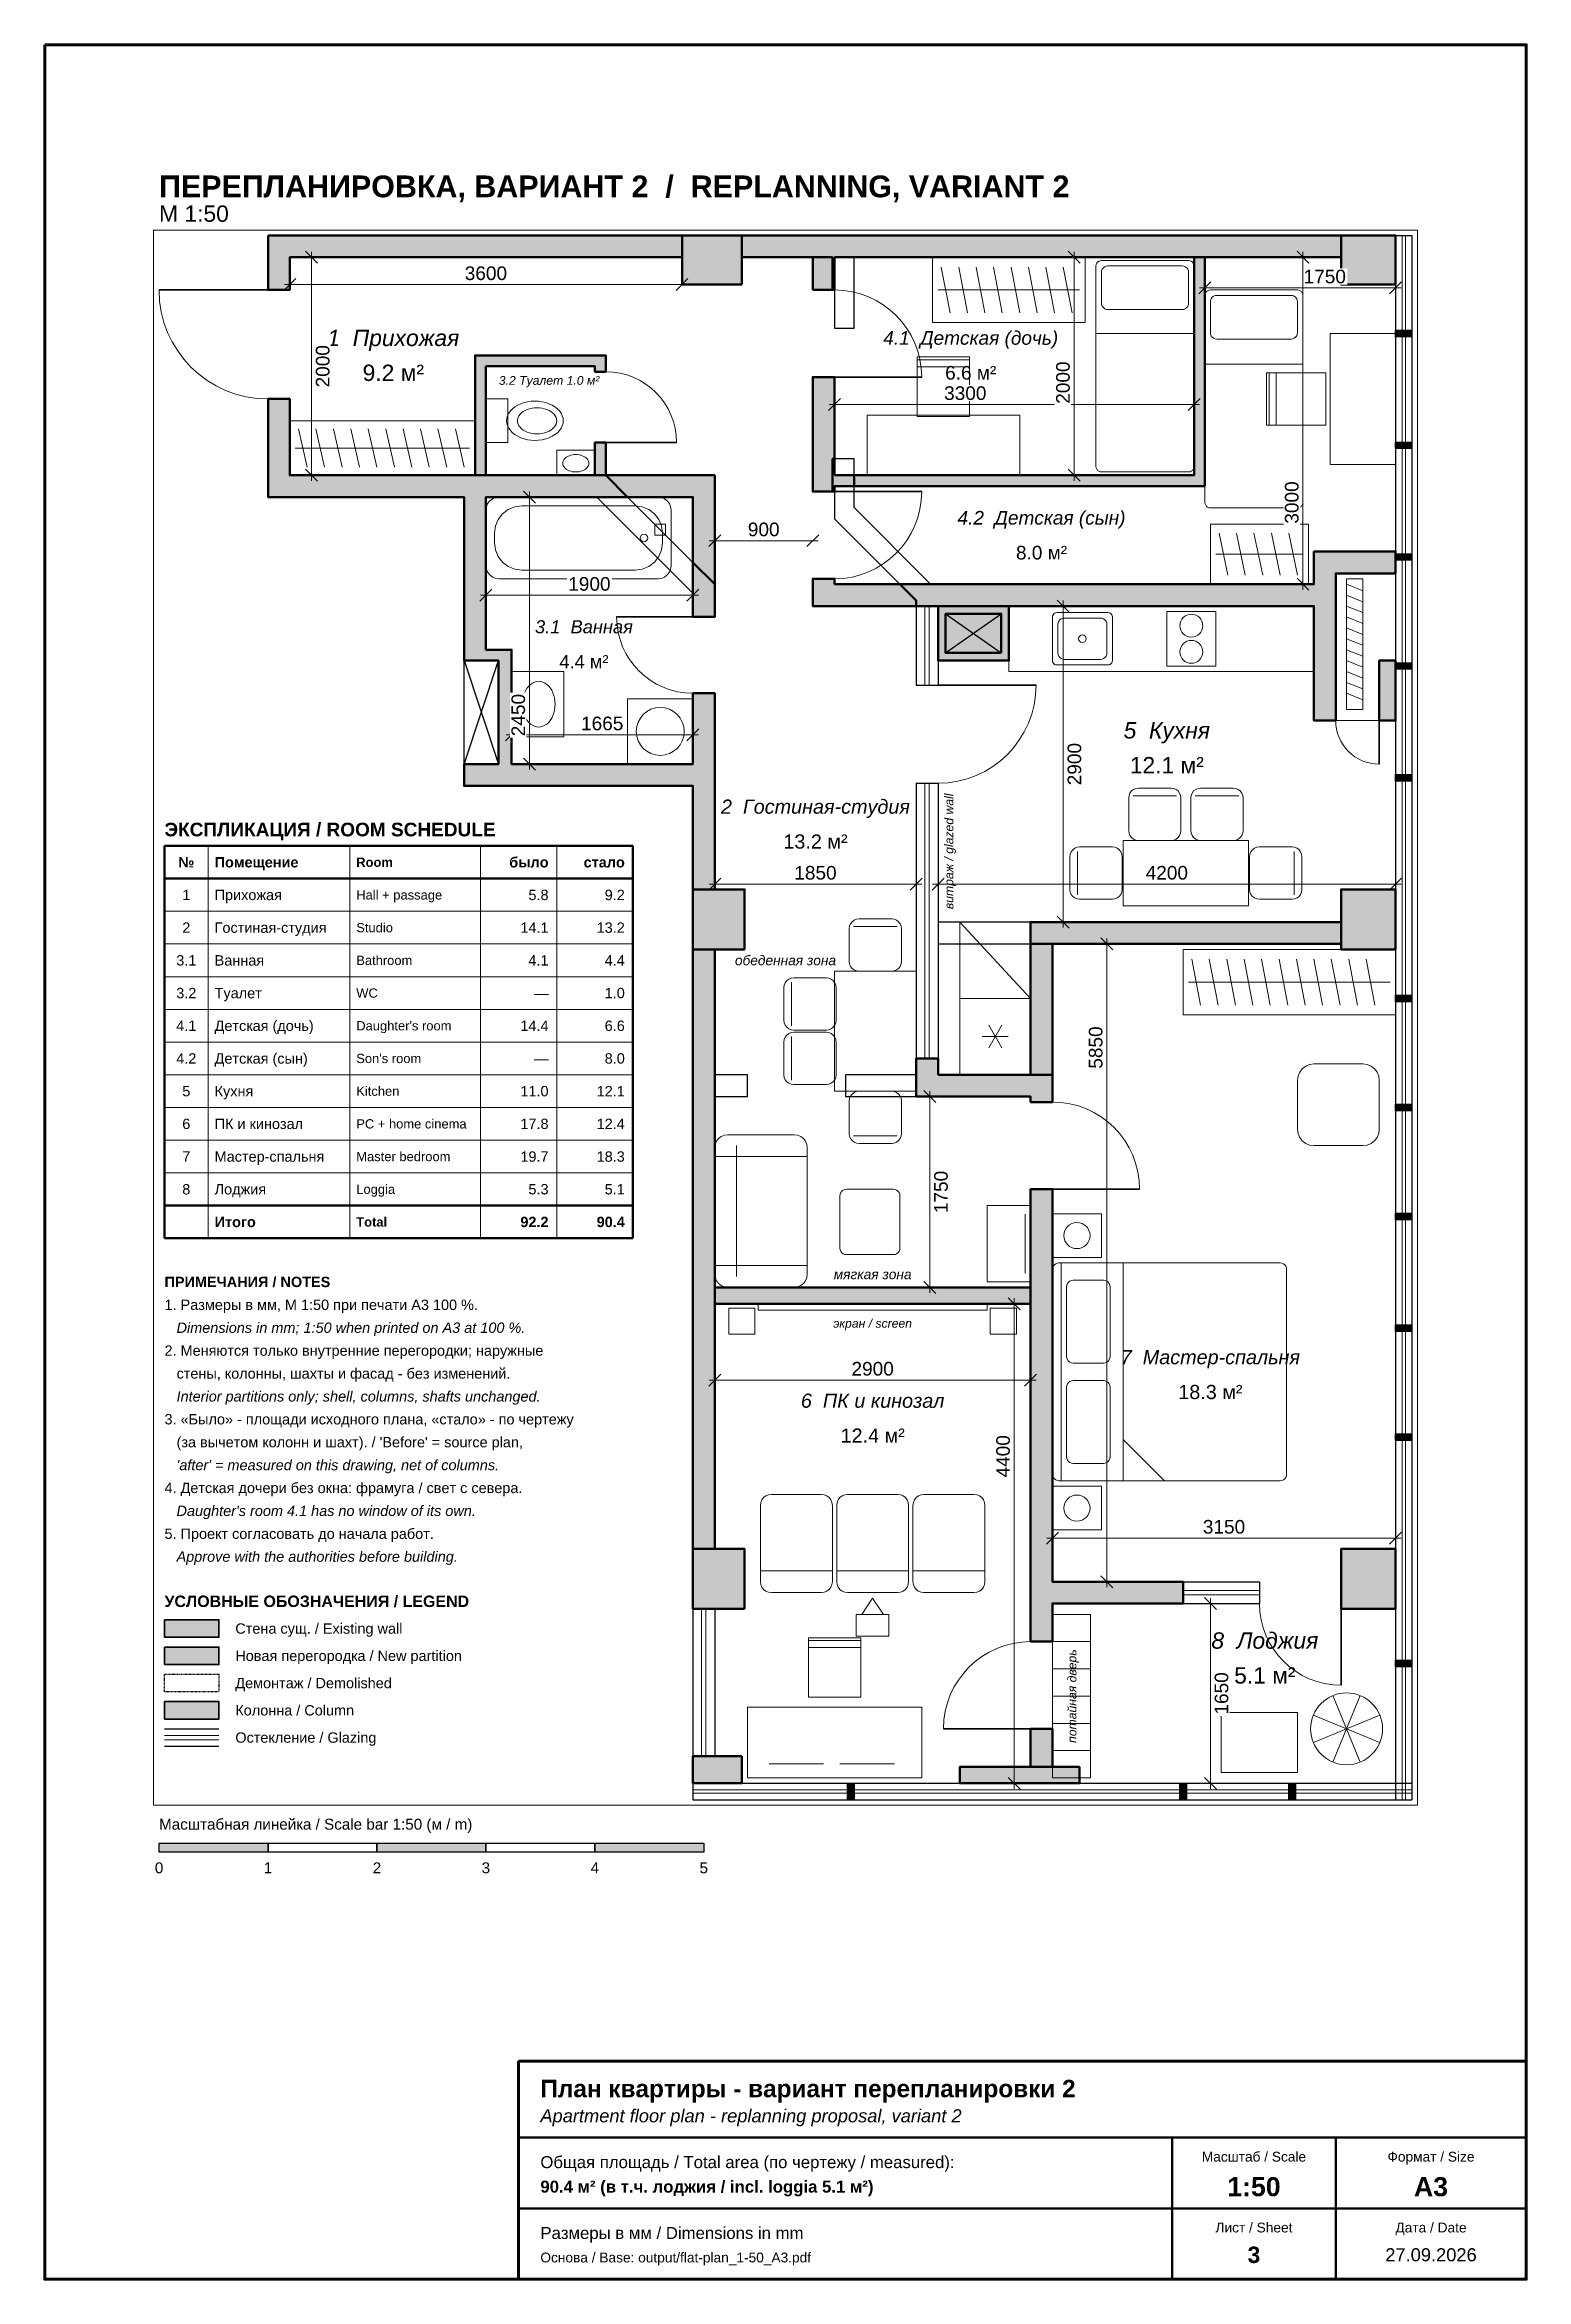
# Paper-space layout 'A3 1-50' of a CAD drawing. Header units: millimetres. Extents: x 20 to 292, y 5 to 415.
# The model-space entities are those that its viewports show. They can reach past a viewport. Long polylines and large blocks are cut down to what shows.
import ezdxf
from ezdxf.enums import TextEntityAlignment as Align

# ---------------------------------------------------------------- set-up
doc = ezdxf.new("R2010")
doc.units = ezdxf.units.MM
doc.linetypes.add('DASHED', pattern=[1.524, 1.27, -0.254])
for name, color, linetype, lineweight, true_color in [('A-COLS', 7, 'Continuous', 50, 0x000000), ('A-DIMS', 7, 'Continuous', 13, 0x000000), ('A-DOOR', 7, 'Continuous', 35, 0x000000), ('A-DOOR-SWING', 7, 'Continuous', 13, 0x404040), ('A-FIXT', 7, 'Continuous', 18, 0x262626), ('A-FURN', 7, 'Continuous', 13, 0x6b6b6b), ('A-GLAZ', 7, 'Continuous', 18, 0x1a6bc7), ('A-GLAZ-FRAME', 7, 'Continuous', 25, 0x000000), ('A-SHAFT', 7, 'Continuous', 25, 0x000000), ('A-SHEET', 7, 'Continuous', 25, 0x000000), ('A-TEXT', 7, 'Continuous', 18, 0x000000), ('A-WALL', 7, 'Continuous', 50, 0x000000), ('A-WALL-DEMO', 7, 'Continuous', 25, 0x595959), ('A-WALL-FILL', 7, 'Continuous', 13, 0x999999), ('A-WALL-NEW', 7, 'Continuous', 50, 0x000000), ('A-WALL-NEW-FILL', 7, 'Continuous', 13, 0xed8c40)]:
    doc.layers.add(name, color=color, linetype=linetype, lineweight=lineweight, true_color=true_color)
doc.layers.add('A-VPORT', color=7, linetype='Continuous', plot=False)
doc.styles.add('PLAN-BOLD', font='arialbd.ttf')
doc.styles.add('PLAN-ITALIC', font='ariali.ttf')
doc.styles.add('PLAN-REGULAR', font='arial.ttf')
doc.dimstyles.new('PLAN-1-50', dxfattribs={"dimscale": 50, "dimtxt": 2.5, "dimasz": 2.5, "dimexe": 1, "dimexo": 0, "dimgap": 0.8, "dimtad": 1, "dimdec": 0, "dimtxsty": 'PLAN-REGULAR', "dimtsz": 1.1, "dimcen": 2.5, "dimdle": 1, "dimazin": 3, "dimtfac": 1, "dimtmove": 0, "dimatfit": 3, "dimtfill": 1, "dimlwd": 13, "dimlwe": 13})

psp = doc.layouts.new('A3 1-50')

# ---------------------------------------------------------------- texts
at = {"layer": 'A-TEXT'}
for s, height, style, p in [('ПЕРЕПЛАНИРОВКА, ВАРИАНТ 2  /  REPLANNING, VARIANT 2', 4, 'PLAN-BOLD', (41, 389)), ('М 1:50', 3, 'PLAN-REGULAR', (41, 384)), ('ЭКСПЛИКАЦИЯ / ROOM SCHEDULE', 2.5, 'PLAN-BOLD', (42, 271)), ('Помещение', 1.9, 'PLAN-BOLD', (51.2, 265)), ('Room', 1.7, 'PLAN-BOLD', (77.2, 265)), ('Прихожая', 1.9, 'PLAN-REGULAR', (51.2, 259)), ('Hall + passage', 1.7, 'PLAN-REGULAR', (77.2, 259)), ('Гостиная-студия', 1.9, 'PLAN-REGULAR', (51.2, 253)), ('Studio', 1.7, 'PLAN-REGULAR', (77.2, 253)), ('Ванная', 1.9, 'PLAN-REGULAR', (51.2, 247)), ('Bathroom', 1.7, 'PLAN-REGULAR', (77.2, 247)), ('Туалет', 1.9, 'PLAN-REGULAR', (51.2, 241)), ('WC', 1.7, 'PLAN-REGULAR', (77.2, 241)), ('Детская (дочь)', 1.9, 'PLAN-REGULAR', (51.2, 235)), ("Daughter's room", 1.7, 'PLAN-REGULAR', (77.2, 235)), ('Детская (сын)', 1.9, 'PLAN-REGULAR', (51.2, 229)), ("Son's room", 1.7, 'PLAN-REGULAR', (77.2, 229)), ('Кухня', 1.9, 'PLAN-REGULAR', (51.2, 223)), ('Kitchen', 1.7, 'PLAN-REGULAR', (77.2, 223)), ('ПК и кинозал', 1.9, 'PLAN-REGULAR', (51.2, 217)), ('PC + home cinema', 1.7, 'PLAN-REGULAR', (77.2, 217)), ('Мастер-спальня', 1.9, 'PLAN-REGULAR', (51.2, 211)), ('Master bedroom', 1.7, 'PLAN-REGULAR', (77.2, 211)), ('Лоджия', 1.9, 'PLAN-REGULAR', (51.2, 205)), ('Loggia', 1.7, 'PLAN-REGULAR', (77.2, 205)), ('Итого', 1.9, 'PLAN-BOLD', (51.2, 199)), ('Total', 1.7, 'PLAN-BOLD', (77.2, 199)), ('ПРИМЕЧАНИЯ / NOTES', 1.9, 'PLAN-BOLD', (42, 188)), ('1. Размеры в мм, М 1:50 при печати A3 100 %.', 1.9, 'PLAN-REGULAR', (42, 183.8)), ('   Dimensions in mm; 1:50 when printed on A3 at 100 %.', 1.9, 'PLAN-ITALIC', (42, 179.6)), ('2. Меняются только внутренние перегородки; наружные', 1.9, 'PLAN-REGULAR', (42, 175.4)), ('   стены, колонны, шахты и фасад - без изменений.', 1.9, 'PLAN-REGULAR', (42, 171.2)), ('   Interior partitions only; shell, columns, shafts unchanged.', 1.9, 'PLAN-ITALIC', (42, 167)), ('3. «Было» - площади исходного плана, «стало» - по чертежу', 1.9, 'PLAN-REGULAR', (42, 162.8)), ("   (за вычетом колонн и шахт). / 'Before' = source plan,", 1.9, 'PLAN-REGULAR', (42, 158.6)), ("   'after' = measured on this drawing, net of columns.", 1.9, 'PLAN-ITALIC', (42, 154.4)), ('4. Детская дочери без окна: фрамуга / свет с севера.', 1.9, 'PLAN-REGULAR', (42, 150.2)), ("   Daughter's room 4.1 has no window of its own.", 1.9, 'PLAN-ITALIC', (42, 146)), ('5. Проект согласовать до начала работ.', 1.9, 'PLAN-REGULAR', (42, 141.8)), ('   Approve with the authorities before building.', 1.9, 'PLAN-ITALIC', (42, 137.6)), ('УСЛОВНЫЕ ОБОЗНАЧЕНИЯ / LEGEND', 2.1, 'PLAN-BOLD', (42, 129.4)), ('Стена сущ. / Existing wall', 1.9, 'PLAN-REGULAR', (55, 124.4)), ('Новая перегородка / New partition', 1.9, 'PLAN-REGULAR', (55, 119.4)), ('Демонтаж / Demolished', 1.9, 'PLAN-REGULAR', (55, 114.4)), ('Колонна / Column', 1.9, 'PLAN-REGULAR', (55, 109.4)), ('Остекление / Glazing', 1.9, 'PLAN-REGULAR', (55, 104.4)), ('Масштабная линейка / Scale bar 1:50 (м / m)', 2, 'PLAN-REGULAR', (41, 88.5)), ('План квартиры - вариант перепланировки 2', 3.2, 'PLAN-BOLD', (111, 40)), ('Apartment floor plan - replanning proposal, variant 2', 2.4, 'PLAN-ITALIC', (111, 35)), ('Общая площадь / Total area (по чертежу / measured):', 2.2, 'PLAN-REGULAR', (111, 26.5)), ('90.4 м² (в т.ч. лоджия / incl. loggia 5.1 м²)', 2.2, 'PLAN-BOLD', (111, 22)), ('Размеры в мм / Dimensions in mm', 2.2, 'PLAN-REGULAR', (111, 13.5)), ('Основа / Base: output/flat-plan_1-50_A3.pdf', 1.8, 'PLAN-REGULAR', (111, 9))]:
    psp.add_text(s, height=height, dxfattribs=dict(at, style=style)).set_placement(p, align=Align.MIDDLE_LEFT)
for s, height, style, p in [('№', 1.9, 'PLAN-BOLD', (46, 265)), ('1', 1.9, 'PLAN-REGULAR', (46, 259)), ('2', 1.9, 'PLAN-REGULAR', (46, 253)), ('3.1', 1.9, 'PLAN-REGULAR', (46, 247)), ('3.2', 1.9, 'PLAN-REGULAR', (46, 241)), ('4.1', 1.9, 'PLAN-REGULAR', (46, 235)), ('4.2', 1.9, 'PLAN-REGULAR', (46, 229)), ('5', 1.9, 'PLAN-REGULAR', (46, 223)), ('6', 1.9, 'PLAN-REGULAR', (46, 217)), ('7', 1.9, 'PLAN-REGULAR', (46, 211)), ('8', 1.9, 'PLAN-REGULAR', (46, 205)), ('0', 2, 'PLAN-REGULAR', (41, 80.5)), ('1', 2, 'PLAN-REGULAR', (61, 80.5)), ('2', 2, 'PLAN-REGULAR', (81, 80.5)), ('3', 2, 'PLAN-REGULAR', (101, 80.5)), ('4', 2, 'PLAN-REGULAR', (121, 80.5)), ('5', 2, 'PLAN-REGULAR', (141, 80.5)), ('Масштаб / Scale', 1.8, 'PLAN-REGULAR', (242, 27.5)), ('Формат / Size', 1.8, 'PLAN-REGULAR', (274.5, 27.5)), ('1:50', 3.5, 'PLAN-BOLD', (242, 22)), ('A3', 3.5, 'PLAN-BOLD', (274.5, 22)), ('Лист / Sheet', 1.8, 'PLAN-REGULAR', (242, 14.5)), ('Дата / Date', 1.8, 'PLAN-REGULAR', (274.5, 14.5)), ('3', 3, 'PLAN-BOLD', (242, 9.5)), ('27.09.2026', 2.4, 'PLAN-REGULAR', (274.5, 9.5))]:
    psp.add_text(s, height=height, dxfattribs=dict(at, style=style)).set_placement(p, align=Align.MIDDLE_CENTER)
for s, style, p in [('было', 'PLAN-BOLD', (112.5, 265)), ('стало', 'PLAN-BOLD', (126.5, 265)), ('5.8', 'PLAN-REGULAR', (112.5, 259)), ('9.2', 'PLAN-REGULAR', (126.5, 259)), ('14.1', 'PLAN-REGULAR', (112.5, 253)), ('13.2', 'PLAN-REGULAR', (126.5, 253)), ('4.1', 'PLAN-REGULAR', (112.5, 247)), ('4.4', 'PLAN-REGULAR', (126.5, 247)), ('1.0', 'PLAN-REGULAR', (126.5, 241)), ('—', 'PLAN-REGULAR', (112.5, 241)), ('14.4', 'PLAN-REGULAR', (112.5, 235)), ('6.6', 'PLAN-REGULAR', (126.5, 235)), ('8.0', 'PLAN-REGULAR', (126.5, 229)), ('—', 'PLAN-REGULAR', (112.5, 229)), ('11.0', 'PLAN-REGULAR', (112.5, 223)), ('12.1', 'PLAN-REGULAR', (126.5, 223)), ('17.8', 'PLAN-REGULAR', (112.5, 217)), ('12.4', 'PLAN-REGULAR', (126.5, 217)), ('19.7', 'PLAN-REGULAR', (112.5, 211)), ('18.3', 'PLAN-REGULAR', (126.5, 211)), ('5.3', 'PLAN-REGULAR', (112.5, 205)), ('5.1', 'PLAN-REGULAR', (126.5, 205)), ('92.2', 'PLAN-BOLD', (112.5, 199)), ('90.4', 'PLAN-BOLD', (126.5, 199))]:
    psp.add_text(s, height=1.9, dxfattribs=dict(at, style=style)).set_placement(p, align=Align.MIDDLE_RIGHT)

msp = doc.modelspace()

# ---------------------------------------------------------------- texts
at = {"layer": 'A-TEXT'}
for s, height, style, p in [('1  Прихожая', 150, 'PLAN-ITALIC', (2150, 13410)), ('4.1  Детская (дочь)', 125, 'PLAN-ITALIC', (7450, 13410)), ('9.2 м²', 150, 'PLAN-REGULAR', (2150, 13090)), ('6.6 м²', 125, 'PLAN-REGULAR', (7450, 13090)), ('3.2 Туалет 1.0 м²', 80, 'PLAN-ITALIC', (3580, 13020)), ('4.2  Детская (сын)', 125, 'PLAN-ITALIC', (8100, 11760)), ('8.0 м²', 125, 'PLAN-REGULAR', (8100, 11440)), ('3.1  Ванная', 120, 'PLAN-ITALIC', (3900, 10760)), ('4.4 м²', 120, 'PLAN-REGULAR', (3900, 10440)), ('5  Кухня', 150, 'PLAN-ITALIC', (9250, 9810)), ('12.1 м²', 150, 'PLAN-REGULAR', (9250, 9490)), ('2  Гостиная-студия', 130, 'PLAN-ITALIC', (6025, 9110)), ('13.2 м²', 130, 'PLAN-REGULAR', (6025, 8790)), ('обеденная зона', 90, 'PLAN-ITALIC', (5750, 7700)), ('мягкая зона', 90, 'PLAN-ITALIC', (6550, 4820)), ('экран / screen', 80, 'PLAN-ITALIC', (6550, 4370)), ('7  Мастер-спальня', 130, 'PLAN-ITALIC', (9650, 4060)), ('6  ПК и кинозал', 130, 'PLAN-ITALIC', (6550, 3660)), ('18.3 м²', 130, 'PLAN-REGULAR', (9650, 3740)), ('12.4 м²', 130, 'PLAN-REGULAR', (6550, 3340)), ('8  Лоджия', 150, 'PLAN-ITALIC', (10150, 1460)), ('5.1 м²', 150, 'PLAN-REGULAR', (10150, 1140))]:
    msp.add_text(s, height=height, dxfattribs=dict(at, style=style)).set_placement(p, align=Align.MIDDLE_CENTER)
at = {"layer": 'A-TEXT', "style": 'PLAN-ITALIC'}
for s, p in [('витраж / glazed wall', (7250, 8700)), ('потайная дверь', (8380, 950))]:
    msp.add_text(s, height=80, rotation=90, dxfattribs=at).set_placement(p, align=Align.MIDDLE_CENTER)

# ---------------------------------------------------------------- hatches: boundary and pattern name
at = {"layer": 'A-COLS', "true_color": 0x000000}
h = msp.add_hatch(color=7, dxfattribs=at)
h.dxf.hatch_style = 1
h.paths.add_polyline_path([(5350, 13900), (5350, 14350), (4800, 14350), (4800, 13900)])
h = msp.add_hatch(color=7, dxfattribs=at)
h.dxf.hatch_style = 1
h.paths.add_polyline_path([(11350, 13900), (11350, 14350), (10850, 14350), (10850, 13900)])
h = msp.add_hatch(color=7, dxfattribs=at)
h.dxf.hatch_style = 1
h.paths.add_polyline_path([(11350, 9900), (11350, 10450), (11200, 10450), (11200, 9900)])
h = msp.add_hatch(color=7, dxfattribs=at)
h.dxf.hatch_style = 1
h.paths.add_polyline_path([(5375, 7800), (5375, 8350), (4900, 8350), (4900, 7800)])
h = msp.add_hatch(color=7, dxfattribs=at)
h.dxf.hatch_style = 1
h.paths.add_polyline_path([(11350, 7800), (11350, 8350), (10850, 8350), (10850, 7800)])
h = msp.add_hatch(color=7, dxfattribs=at)
h.dxf.hatch_style = 1
h.paths.add_polyline_path([(5375, 1750), (5375, 2300), (4900, 2300), (4900, 1750)])
h = msp.add_hatch(color=7, dxfattribs=at)
h.dxf.hatch_style = 1
h.paths.add_polyline_path([(11350, 1750), (11350, 2300), (10850, 2300), (10850, 1750)])
h = msp.add_hatch(color=7, dxfattribs=at)
h.dxf.hatch_style = 1
h.paths.add_polyline_path([(5350, 400), (4900, 400), (4900, 150), (5350, 150)])
h = msp.add_hatch(color=7, dxfattribs=at)
h.dxf.hatch_style = 1
h.paths.add_polyline_path([(8450, 300), (7350, 300), (7350, 150), (8450, 150)])
at = {"layer": 'A-GLAZ-FRAME', "true_color": 0x000000}
h = msp.add_hatch(color=7, dxfattribs=at)
h.dxf.hatch_style = 1
h.paths.add_polyline_path([(11350, 13480), (11500, 13480), (11500, 13420), (11350, 13420)])
h = msp.add_hatch(color=7, dxfattribs=at)
h.dxf.hatch_style = 1
h.paths.add_polyline_path([(11350, 12455), (11500, 12455), (11500, 12395), (11350, 12395)])
h = msp.add_hatch(color=7, dxfattribs=at)
h.dxf.hatch_style = 1
h.paths.add_polyline_path([(11350, 11430), (11500, 11430), (11500, 11370), (11350, 11370)])
h = msp.add_hatch(color=7, dxfattribs=at)
h.dxf.hatch_style = 1
h.paths.add_polyline_path([(11350, 10430), (11500, 10430), (11500, 10370), (11350, 10370)])
h = msp.add_hatch(color=7, dxfattribs=at)
h.dxf.hatch_style = 1
h.paths.add_polyline_path([(11350, 9405), (11500, 9405), (11500, 9345), (11350, 9345)])
h = msp.add_hatch(color=7, dxfattribs=at)
h.dxf.hatch_style = 1
h.paths.add_polyline_path([(11350, 7380), (11500, 7380), (11500, 7320), (11350, 7320)])
h = msp.add_hatch(color=7, dxfattribs=at)
h.dxf.hatch_style = 1
h.paths.add_polyline_path([(11350, 6380), (11500, 6380), (11500, 6320), (11350, 6320)])
h = msp.add_hatch(color=7, dxfattribs=at)
h.dxf.hatch_style = 1
h.paths.add_polyline_path([(11350, 5380), (11500, 5380), (11500, 5320), (11350, 5320)])
h = msp.add_hatch(color=7, dxfattribs=at)
h.dxf.hatch_style = 1
h.paths.add_polyline_path([(11350, 4355), (11500, 4355), (11500, 4295), (11350, 4295)])
h = msp.add_hatch(color=7, dxfattribs=at)
h.dxf.hatch_style = 1
h.paths.add_polyline_path([(11350, 3355), (11500, 3355), (11500, 3295), (11350, 3295)])
h = msp.add_hatch(color=7, dxfattribs=at)
h.dxf.hatch_style = 1
h.paths.add_polyline_path([(11350, 1280), (11500, 1280), (11500, 1220), (11350, 1220)])
h = msp.add_hatch(color=7, dxfattribs=at)
h.dxf.hatch_style = 1
h.paths.add_polyline_path([(6320, 150), (6380, 150), (6380, 0), (6320, 0)])
h = msp.add_hatch(color=7, dxfattribs=at)
h.dxf.hatch_style = 1
h.paths.add_polyline_path([(9370, 150), (9430, 150), (9430, 0), (9370, 0)])
h = msp.add_hatch(color=7, dxfattribs=at)
h.dxf.hatch_style = 1
h.paths.add_polyline_path([(10370, 150), (10430, 150), (10430, 0), (10370, 0)])
at = {"layer": 'A-WALL-FILL', "true_color": 0x999999}
h = msp.add_hatch(color=7, dxfattribs=at)
h.dxf.hatch_style = 1
h.paths.add_polyline_path([(1000, 14350), (1000, 13850), (1200, 13850), (1200, 14150), (4800, 14150), (4800, 14350)])
h = msp.add_hatch(color=7, dxfattribs=at)
h.dxf.hatch_style = 1
h.paths.add_polyline_path([(10850, 14150), (10850, 14350), (5350, 14350), (5350, 14150), (6180, 14150), (6180, 13850), (6200, 13850), (6200, 14150)])
h = msp.add_hatch(color=7, dxfattribs=at)
h.dxf.hatch_style = 1
h.paths.add_polyline_path([(2800, 10450), (3115, 10450), (3115, 9500), (2800, 9500), (2800, 9300), (4900, 9300), (4900, 8350), (5100, 8350), (5100, 10150), (4900, 10150), (4900, 9500), (3235, 9500), (3235, 10550), (3000, 10550), (3000, 11950), (4300, 11950), (4100, 12150), (1200, 12150), (1200, 12850), (1000, 12850), (1000, 11950), (2800, 11950)])
h = msp.add_hatch(color=7, dxfattribs=at)
h.dxf.hatch_style = 1
h.paths.add_polyline_path([(6200, 12150), (6200, 12300), (6180, 12300), (6180, 12000), (6200, 12000), (6200, 12050), (6380, 12050), (6380, 12150)])
h = msp.add_hatch(color=7, dxfattribs=at)
h.dxf.hatch_style = 1
h.paths.add_polyline_path([(4900, 10850), (5100, 10850), (5100, 11150), (4900, 11350)])
h = msp.add_hatch(color=7, dxfattribs=at)
h.dxf.hatch_style = 1
h.paths.add_polyline_path([(10800, 9900), (10800, 11250), (11350, 11250), (11350, 11450), (10600, 11450), (10600, 11150), (6800, 11150), (6950, 11000), (6950, 10950), (10600, 10950), (10600, 9900)])
h = msp.add_hatch(color=7, dxfattribs=at)
h.dxf.hatch_style = 1
h.paths.add_polyline_path([(7150, 10950), (7150, 10450), (7800, 10450), (7800, 10950)])
h.paths.add_polyline_path([(7730, 10520), (7220, 10520), (7220, 10880), (7730, 10880)], flags=0)
h = msp.add_hatch(color=7, dxfattribs=at)
h.dxf.hatch_style = 1
h.paths.add_polyline_path([(10850, 8050), (8000, 8050), (8000, 7850), (10850, 7850)])
h = msp.add_hatch(color=7, dxfattribs=at)
h.dxf.hatch_style = 1
h.paths.add_polyline_path([(5100, 2300), (5100, 7800), (4900, 7800), (4900, 2300)])
h = msp.add_hatch(color=7, dxfattribs=at)
h.dxf.hatch_style = 1
h.paths.add_polyline_path([(7150, 6650), (7150, 6800), (6950, 6800), (6950, 6450), (8000, 6450), (8000, 6400), (8200, 6400), (8200, 6650)])
h = msp.add_hatch(color=7, dxfattribs=at)
h.dxf.hatch_style = 1
h.paths.add_polyline_path([(8000, 1450), (8200, 1450), (8200, 1800), (9400, 1800), (9400, 2000), (8200, 2000), (8200, 5600), (8000, 5600)])
h = msp.add_hatch(color=7, dxfattribs=at)
h.dxf.hatch_style = 1
h.paths.add_polyline_path([(8000, 650), (8000, 300), (8200, 300), (8200, 650)])
at = {"layer": 'A-WALL-NEW-FILL', "true_color": 0xed8c40}
h = msp.add_hatch(color=7, dxfattribs=at)
h.dxf.hatch_style = 1
h.paths.add_polyline_path([(6000, 13850), (6180, 13850), (6180, 14150), (6000, 14150)])
h = msp.add_hatch(color=7, dxfattribs=at)
h.dxf.hatch_style = 1
h.paths.add_polyline_path([(9600, 12050), (9600, 14150), (9500, 14150), (9500, 12150), (6380, 12150), (6380, 12050)])
h = msp.add_hatch(color=7, dxfattribs=at)
h.dxf.hatch_style = 1
h.paths.add_polyline_path([(3000, 13150), (4000, 13150), (4000, 13100), (4100, 13100), (4100, 13250), (2900, 13250), (2900, 12150), (3000, 12150)])
h = msp.add_hatch(color=7, dxfattribs=at)
h.dxf.hatch_style = 1
h.paths.add_polyline_path([(6200, 13050), (6000, 13050), (6000, 12000), (6180, 12000), (6180, 12300), (6200, 12300)])
h = msp.add_hatch(color=7, dxfattribs=at)
h.dxf.hatch_style = 1
h.paths.add_polyline_path([(4100, 12450), (4000, 12450), (4000, 12150), (4100, 12150)])
h = msp.add_hatch(color=7, dxfattribs=at)
h.dxf.hatch_style = 1
h.paths.add_polyline_path([(4100, 12150), (4300, 11950), (4900, 11950), (4900, 11350), (5100, 11150), (5100, 12150)])
h = msp.add_hatch(color=7, dxfattribs=at)
h.dxf.hatch_style = 1
h.paths.add_polyline_path([(6200, 11150), (6200, 11200), (6000, 11200), (6000, 10950), (6950, 10950), (6950, 11000), (6800, 11150)])
h = msp.add_hatch(color=7, dxfattribs=at)
h.dxf.hatch_style = 1
h.paths.add_polyline_path([(8000, 6650), (8200, 6650), (8200, 7850), (8000, 7850)])
h = msp.add_hatch(color=7, dxfattribs=at)
h.dxf.hatch_style = 1
h.paths.add_polyline_path([(8000, 4550), (8000, 4700), (5100, 4700), (5100, 4550)])

# ---------------------------------------------------------------- linework, layer by layer
at = {"layer": 'A-COLS'}
for points in [[(5350, 13900), (5350, 14350), (4800, 14350), (4800, 13900)], [(11350, 13900), (11350, 14350), (10850, 14350), (10850, 13900)], [(11350, 9900), (11350, 10450), (11200, 10450), (11200, 9900)], [(5375, 7800), (5375, 8350), (4900, 8350), (4900, 7800)], [(11350, 7800), (11350, 8350), (10850, 8350), (10850, 7800)], [(5375, 1750), (5375, 2300), (4900, 2300), (4900, 1750)], [(11350, 1750), (11350, 2300), (10850, 2300), (10850, 1750)], [(5350, 400), (4900, 400), (4900, 150), (5350, 150)], [(8450, 300), (7350, 300), (7350, 150), (8450, 150)]]:
    msp.add_lwpolyline(points, close=True, dxfattribs=at)
at = {"layer": 'A-DOOR'}
for p, q in [((1000, 13850), (0, 13850)), ((6200, 13050), (7000, 13050)), ((4100, 12450), (4750, 12450)), ((6200, 12000), (7000, 12000)), ((4900, 10850), (4200, 10850)), ((11200, 9900), (11200, 9500)), ((8200, 5600), (9000, 5600)), ((8000, 650), (7200, 650))]:
    msp.add_line(p, q, dxfattribs=at)
at = {"layer": 'A-DOOR', "true_color": 0x1a6bc7}
for p, q in [((7150, 10225), (8050, 10225)), ((10850, 1800), (10850, 1050))]:
    msp.add_line(p, q, dxfattribs=at)
at = {"layer": 'A-DOOR-SWING'}
for centre, radius, start, end in [((1000, 13850), 1000, -180, -90), ((6200, 13050), 800, 0, 90), ((4100, 12450), 650, 0, 90), ((6200, 12000), 800, -90, 0), ((4900, 10850), 700, -180, -90), ((7150, 10225), 900, -90, 0), ((11200, 9900), 400, -180, -90), ((8200, 5600), 800, 0, 90), ((10850, 1800), 750, -180, -90), ((8000, 650), 800, -270, -180)]:
    msp.add_arc(centre, radius, start, end, dxfattribs=at)
at = {"layer": 'A-FIXT'}
for p, q in [((10900, 11150), (11050, 11090)), ((10900, 11050), (11050, 10990)), ((10900, 10950), (11050, 10890)), ((10900, 10850), (11050, 10790)), ((10900, 10750), (11050, 10690)), ((10900, 10650), (11050, 10590)), ((10900, 10550), (11050, 10490)), ((10900, 10450), (11050, 10390)), ((10900, 10350), (11050, 10290)), ((10900, 10250), (11050, 10190)), ((10900, 10150), (11050, 10090)), ((10800, 9900), (11200, 9900)), ((7350, 8050), (8000, 7350)), ((7555, 7000), (7795, 7000)), ((7615, 7103.9), (7735, 6896.1)), ((7735, 7103.9), (7615, 6896.1)), ((7950, 5370), (7950, 4830)), ((5600, 330), (6100, 330)), ((6250, 330), (6750, 330))]:
    msp.add_line(p, q, dxfattribs=at)
for points in [[(3000, 12850), (3200, 12850), (3200, 12450), (3000, 12450)], [(3710, 12650), (3707.8, 12626.5), (3701.1, 12603.4), (3690.2, 12581.1), (3675.2, 12560), (3656.3, 12540.4), (3633.8, 12522.7), (3608.3, 12507.2), (3580, 12494.1), (3549.5, 12483.7), (3517.3, 12476.1), (3483.9, 12471.5), (3450, 12470), (3416.1, 12471.5), (3382.7, 12476.1), (3350.5, 12483.7), (3320, 12494.1), (3291.7, 12507.2), (3266.2, 12522.7), (3243.7, 12540.4), (3224.8, 12560), (3209.8, 12581.1), (3198.9, 12603.4), (3192.2, 12626.5), (3190, 12650), (3192.2, 12673.5), (3198.9, 12696.6), (3209.8, 12718.9), (3224.8, 12740), (3243.7, 12759.6), (3266.2, 12777.3), (3291.7, 12792.8), (3320, 12805.9), (3350.5, 12816.3), (3382.7, 12823.9), (3416.1, 12828.5), (3450, 12830), (3483.9, 12828.5), (3517.3, 12823.9), (3549.5, 12816.3), (3580, 12805.9), (3608.3, 12792.8), (3633.8, 12777.3), (3656.3, 12759.6), (3675.2, 12740), (3690.2, 12718.9), (3701.1, 12696.6), (3707.8, 12673.5)], [(3650, 12650), (3648.5, 12634.3), (3643.9, 12618.9), (3636.3, 12604.1), (3625.9, 12590), (3612.8, 12576.9), (3597.3, 12565.1), (3579.6, 12554.8), (3560, 12546.1), (3538.9, 12539.1), (3516.6, 12534.1), (3493.5, 12531), (3470, 12530), (3446.5, 12531), (3423.4, 12534.1), (3401.1, 12539.1), (3380, 12546.1), (3360.4, 12554.8), (3342.7, 12565.1), (3327.2, 12576.9), (3314.1, 12590), (3303.7, 12604.1), (3296.1, 12618.9), (3291.5, 12634.3), (3290, 12650), (3291.5, 12665.7), (3296.1, 12681.1), (3303.7, 12695.9), (3314.1, 12710), (3327.2, 12723.1), (3342.7, 12734.9), (3360.4, 12745.2), (3380, 12753.9), (3401.1, 12760.9), (3423.4, 12765.9), (3446.5, 12769), (3470, 12770), (3493.5, 12769), (3516.6, 12765.9), (3538.9, 12760.9), (3560, 12753.9), (3579.6, 12745.2), (3597.3, 12734.9), (3612.8, 12723.1), (3625.9, 12710), (3636.3, 12695.9), (3643.9, 12681.1), (3648.5, 12665.7)], [(3650, 12380), (4000, 12380), (4000, 12150), (3650, 12150)], [(3945, 12260), (3944, 12249.6), (3940.9, 12239.3), (3935.9, 12229.4), (3928.9, 12220), (3920.2, 12211.3), (3909.9, 12203.4), (3898.1, 12196.5), (3885, 12190.7), (3870.9, 12186.1), (3856.1, 12182.7), (3840.7, 12180.7), (3825, 12180), (3809.3, 12180.7), (3793.9, 12182.7), (3779.1, 12186.1), (3765, 12190.7), (3751.9, 12196.5), (3740.1, 12203.4), (3729.8, 12211.3), (3721.1, 12220), (3714.1, 12229.4), (3709.1, 12239.3), (3706, 12249.6), (3705, 12260), (3706, 12270.4), (3709.1, 12280.7), (3714.1, 12290.6), (3721.1, 12300), (3729.8, 12308.7), (3740.1, 12316.6), (3751.9, 12323.5), (3765, 12329.3), (3779.1, 12333.9), (3793.9, 12337.3), (3809.3, 12339.3), (3825, 12340), (3840.7, 12339.3), (3856.1, 12337.3), (3870.9, 12333.9), (3885, 12329.3), (3898.1, 12323.5), (3909.9, 12316.6), (3920.2, 12308.7), (3928.9, 12300), (3935.9, 12290.6), (3940.9, 12280.7), (3944, 12270.4)], [(4580, 11950), (4611.1, 11945.9), (4640, 11933.9), (4664.9, 11914.9), (4683.9, 11890), (4695.9, 11861.1), (4700, 11830), (4700, 11320), (4695.9, 11288.9), (4683.9, 11260), (4664.9, 11235.1), (4640, 11216.1), (4611.1, 11204.1), (4580, 11200), (3120, 11200), (3088.9, 11204.1), (3060, 11216.1), (3035.1, 11235.1), (3016.1, 11260), (3004.1, 11288.9), (3000, 11320), (3000, 11830), (3004.1, 11861.1), (3016.1, 11890), (3035.1, 11914.9), (3060, 11933.9), (3088.9, 11945.9), (3120, 11950)], [(4370, 11870), (4434.7, 11861.5), (4495, 11836.5), (4546.8, 11796.8), (4586.5, 11745), (4611.5, 11684.7), (4620, 11620), (4620, 11530), (4611.5, 11465.3), (4586.5, 11405), (4546.8, 11353.2), (4495, 11313.5), (4434.7, 11288.5), (4370, 11280), (3330, 11280), (3265.3, 11288.5), (3205, 11313.5), (3153.2, 11353.2), (3113.5, 11405), (3088.5, 11465.3), (3080, 11530), (3080, 11620), (3088.5, 11684.7), (3113.5, 11745), (3153.2, 11796.8), (3205, 11836.5), (3265.3, 11861.5), (3330, 11870)], [(4550, 11700), (4650, 11700), (4650, 11600), (4550, 11600)], [(10900, 11200), (11050, 11200), (11050, 10000), (10900, 10000)], [(7800, 10950), (10600, 10950), (10600, 10350), (7800, 10350)], [(8710, 10890), (8720.4, 10888.6), (8730, 10884.6), (8738.3, 10878.3), (8744.6, 10870), (8748.6, 10860.4), (8750, 10850), (8750, 10450), (8748.6, 10439.6), (8744.6, 10430), (8738.3, 10421.7), (8730, 10415.4), (8720.4, 10411.4), (8710, 10410), (8240, 10410), (8229.6, 10411.4), (8220, 10415.4), (8211.7, 10421.7), (8205.4, 10430), (8201.4, 10439.6), (8200, 10450), (8200, 10850), (8201.4, 10860.4), (8205.4, 10870), (8211.7, 10878.3), (8220, 10884.6), (8229.6, 10888.6), (8240, 10890)], [(9250, 10900), (9700, 10900), (9700, 10400), (9250, 10400)], [(8640, 10840), (8655.5, 10838), (8670, 10832), (8682.4, 10822.4), (8692, 10810), (8698, 10795.5), (8700, 10780), (8700, 10520), (8698, 10504.5), (8692, 10490), (8682.4, 10477.6), (8670, 10468), (8655.5, 10462), (8640, 10460), (8310, 10460), (8294.5, 10462), (8280, 10468), (8267.6, 10477.6), (8258, 10490), (8252, 10504.5), (8250, 10520), (8250, 10780), (8252, 10795.5), (8258, 10810), (8267.6, 10822.4), (8280, 10832), (8294.5, 10838), (8310, 10840)], [(3235, 10350), (3715, 10350), (3715, 9750), (3235, 9750)], [(3635, 10050), (3633.7, 10022.6), (3629.9, 9995.6), (3623.6, 9969.6), (3614.9, 9945), (3604, 9922.2), (3591.1, 9901.5), (3576.3, 9883.4), (3560, 9868.1), (3542.4, 9856), (3523.8, 9847.2), (3504.6, 9841.8), (3485, 9840), (3465.4, 9841.8), (3446.2, 9847.2), (3427.6, 9856), (3410, 9868.1), (3393.7, 9883.4), (3378.9, 9901.5), (3366, 9922.2), (3355.1, 9945), (3346.4, 9969.6), (3340.1, 9995.6), (3336.3, 10022.6), (3335, 10050), (3336.3, 10077.4), (3340.1, 10104.4), (3346.4, 10130.4), (3355.1, 10155), (3366, 10177.8), (3378.9, 10198.5), (3393.7, 10216.6), (3410, 10231.9), (3427.6, 10244), (3446.2, 10252.8), (3465.4, 10258.2), (3485, 10260), (3504.6, 10258.2), (3523.8, 10252.8), (3542.4, 10244), (3560, 10231.9), (3576.3, 10216.6), (3591.1, 10198.5), (3604, 10177.8), (3614.9, 10155), (3623.6, 10130.4), (3629.9, 10104.4), (3633.7, 10077.4)], [(4300, 10100), (4900, 10100), (4900, 9500), (4300, 9500)], [(7350, 8050), (8000, 8050), (8000, 7350), (7350, 7350)], [(7350, 7350), (8000, 7350), (8000, 6650), (7350, 6650)], [(5230, 4510), (5470, 4510), (5470, 4270), (5230, 4270)], [(5500, 4550), (7600, 4550), (7600, 4490), (5500, 4490)], [(7630, 4510), (7870, 4510), (7870, 4270), (7630, 4270)], [(6450, 1700), (6550, 1850), (6650, 1700)], [(6400, 1700), (6700, 1700), (6700, 1500), (6400, 1500)]]:
    msp.add_lwpolyline(points, close=True, dxfattribs=at)
for centre, radius in [((4450, 11575), 35), ((9475, 10770), 105), ((8475, 10650), 35), ((9475, 10530), 105), ((4600, 9800), 220)]:
    msp.add_circle(centre, radius, dxfattribs=at)
at = {"layer": 'A-FURN'}
for p, q in [((7180, 14060), (7260, 13640)), ((7340, 14060), (7420, 13640)), ((7500, 14060), (7580, 13640)), ((7660, 14060), (7740, 13640)), ((7820, 14060), (7900, 13640)), ((7980, 14060), (8060, 13640)), ((8140, 14060), (8220, 13640)), ((8300, 14060), (8380, 13640)), ((7150, 13850), (8450, 13850)), ((8600, 13450), (9500, 13450)), ((9600, 13170), (10500, 13170)), ((1280, 12575), (1360, 12225)), ((1440, 12575), (1520, 12225)), ((1600, 12575), (1680, 12225)), ((1760, 12575), (1840, 12225)), ((1920, 12575), (2000, 12225)), ((2080, 12575), (2160, 12225)), ((2240, 12575), (2320, 12225)), ((2400, 12575), (2480, 12225)), ((2560, 12575), (2640, 12225)), ((2720, 12575), (2800, 12225)), ((1250, 12400), (2850, 12400)), ((9730, 11617.5), (9810, 11232.5)), ((9890, 11617.5), (9970, 11232.5)), ((10050, 11617.5), (10130, 11232.5)), ((10210, 11617.5), (10290, 11232.5)), ((10370, 11617.5), (10450, 11232.5)), ((9700, 11425), (10500, 11425)), ((8940, 9210), (9340, 9210)), ((9510, 9210), (9910, 9210)), ((8430, 8700), (8430, 8300)), ((10420, 8700), (10420, 8300)), ((6375, 8010), (6775, 8010)), ((9480, 7710), (9560, 7290)), ((9640, 7710), (9720, 7290)), ((9800, 7710), (9880, 7290)), ((9960, 7710), (10040, 7290)), ((10120, 7710), (10200, 7290)), ((10280, 7710), (10360, 7290)), ((10440, 7710), (10520, 7290)), ((10600, 7710), (10680, 7290)), ((10760, 7710), (10840, 7290)), ((10920, 7710), (11000, 7290)), ((11080, 7710), (11160, 7290)), ((5805, 7500), (5805, 7100)), ((9450, 7500), (11300, 7500)), ((5805, 7000), (5805, 6600)), ((5300, 6000), (5300, 4800)), ((6375, 6090), (6775, 6090)), ((5100, 5900), (5950, 5900)), ((8280, 4925), (8280, 2925)), ((8850, 4925), (8850, 2925)), ((5100, 4900), (5950, 4900)), ((5520, 2100), (6180, 2100)), ((6220, 2100), (6880, 2100)), ((6920, 2100), (7580, 2100)), ((8200, 1700), (8550, 1700)), ((8200, 1450), (8550, 1450)), ((8200, 1200), (8550, 1200)), ((8200, 950), (8550, 950)), ((10900, 650), (10773.7, 954.9)), ((10900, 650), (11026.3, 954.9)), ((8200, 700), (8550, 700)), ((10900, 650), (10595.1, 776.3)), ((10900, 650), (10595.1, 523.7)), ((10900, 650), (10773.7, 345.1)), ((10900, 650), (11204.9, 776.3)), ((10900, 650), (11204.9, 523.7)), ((10900, 650), (11026.3, 345.1)), ((8200, 450), (8550, 450))]:
    msp.add_line(p, q, dxfattribs=at)
for points in [[(7100, 14150), (8500, 14150), (8500, 13550), (7100, 13550)], [(9450, 14120), (9462.9, 14118.3), (9475, 14113.3), (9485.4, 14105.4), (9493.3, 14095), (9498.3, 14082.9), (9500, 14070), (9500, 12230), (9498.3, 12217.1), (9493.3, 12205), (9485.4, 12194.6), (9475, 12186.7), (9462.9, 12181.7), (9450, 12180), (8650, 12180), (8637.1, 12181.7), (8625, 12186.7), (8614.6, 12194.6), (8606.7, 12205), (8601.7, 12217.1), (8600, 12230), (8600, 14070), (8601.7, 14082.9), (8606.7, 14095), (8614.6, 14105.4), (8625, 14113.3), (8637.1, 14118.3), (8650, 14120)], [(9390, 14070), (9405.5, 14068), (9420, 14062), (9432.4, 14052.4), (9442, 14040), (9448, 14025.5), (9450, 14010), (9450, 13730), (9448, 13714.5), (9442, 13700), (9432.4, 13687.6), (9420, 13678), (9405.5, 13672), (9390, 13670), (8710, 13670), (8694.5, 13672), (8680, 13678), (8667.6, 13687.6), (8658, 13700), (8652, 13714.5), (8650, 13730), (8650, 14010), (8652, 14025.5), (8658, 14040), (8667.6, 14052.4), (8680, 14062), (8694.5, 14068), (8710, 14070)], [(10450, 13850), (10462.9, 13848.3), (10475, 13843.3), (10485.4, 13835.4), (10493.3, 13825), (10498.3, 13812.9), (10500, 13800), (10500, 11900), (10498.3, 11887.1), (10493.3, 11875), (10485.4, 11864.6), (10475, 11856.7), (10462.9, 11851.7), (10450, 11850), (9650, 11850), (9637.1, 11851.7), (9625, 11856.7), (9614.6, 11864.6), (9606.7, 11875), (9601.7, 11887.1), (9600, 11900), (9600, 13800), (9601.7, 13812.9), (9606.7, 13825), (9614.6, 13835.4), (9625, 13843.3), (9637.1, 13848.3), (9650, 13850)], [(10390, 13800), (10405.5, 13798), (10420, 13792), (10432.4, 13782.4), (10442, 13770), (10448, 13755.5), (10450, 13740), (10450, 13460), (10448, 13444.5), (10442, 13430), (10432.4, 13417.6), (10420, 13408), (10405.5, 13402), (10390, 13400), (9710, 13400), (9694.5, 13402), (9680, 13408), (9667.6, 13417.6), (9658, 13430), (9652, 13444.5), (9650, 13460), (9650, 13740), (9652, 13755.5), (9658, 13770), (9667.6, 13782.4), (9680, 13792), (9694.5, 13798), (9710, 13800)], [(10750, 13450), (11350, 13450), (11350, 12250), (10750, 12250)], [(7440, 13235), (7440, 13145), (6960, 13145), (6960, 13235)], [(7440, 13210), (7440, 12690), (6960, 12690), (6960, 13210)], [(10165, 13090), (10255, 13090), (10255, 12610), (10165, 12610)], [(10190, 13090), (10710, 13090), (10710, 12610), (10190, 12610)], [(1200, 12650), (2900, 12650), (2900, 12150), (1200, 12150)], [(6500, 12700), (7900, 12700), (7900, 12150), (6500, 12150)], [(9650, 11700), (10550, 11700), (10550, 11150), (9650, 11150)], [(9290, 9280), (9313.3, 9276.9), (9335, 9267.9), (9353.6, 9253.6), (9367.9, 9235), (9376.9, 9213.3), (9380, 9190), (9380, 8890), (9376.9, 8866.7), (9367.9, 8845), (9353.6, 8826.4), (9335, 8812.1), (9313.3, 8803.1), (9290, 8800), (8990, 8800), (8966.7, 8803.1), (8945, 8812.1), (8926.4, 8826.4), (8912.1, 8845), (8903.1, 8866.7), (8900, 8890), (8900, 9190), (8903.1, 9213.3), (8912.1, 9235), (8926.4, 9253.6), (8945, 9267.9), (8966.7, 9276.9), (8990, 9280)], [(9860, 9280), (9883.3, 9276.9), (9905, 9267.9), (9923.6, 9253.6), (9937.9, 9235), (9946.9, 9213.3), (9950, 9190), (9950, 8890), (9946.9, 8866.7), (9937.9, 8845), (9923.6, 8826.4), (9905, 8812.1), (9883.3, 8803.1), (9860, 8800), (9560, 8800), (9536.7, 8803.1), (9515, 8812.1), (9496.4, 8826.4), (9482.1, 8845), (9473.1, 8866.7), (9470, 8890), (9470, 9190), (9473.1, 9213.3), (9482.1, 9235), (9496.4, 9253.6), (9515, 9267.9), (9536.7, 9276.9), (9560, 9280)], [(8750, 8740), (8773.3, 8736.9), (8795, 8727.9), (8813.6, 8713.6), (8827.9, 8695), (8836.9, 8673.3), (8840, 8650), (8840, 8350), (8836.9, 8326.7), (8827.9, 8305), (8813.6, 8286.4), (8795, 8272.1), (8773.3, 8263.1), (8750, 8260), (8450, 8260), (8426.7, 8263.1), (8405, 8272.1), (8386.4, 8286.4), (8372.1, 8305), (8363.1, 8326.7), (8360, 8350), (8360, 8650), (8363.1, 8673.3), (8372.1, 8695), (8386.4, 8713.6), (8405, 8727.9), (8426.7, 8736.9), (8450, 8740)], [(8850, 8800), (10000, 8800), (10000, 8200), (8850, 8200)], [(10400, 8740), (10423.3, 8736.9), (10445, 8727.9), (10463.6, 8713.6), (10477.9, 8695), (10486.9, 8673.3), (10490, 8650), (10490, 8350), (10486.9, 8326.7), (10477.9, 8305), (10463.6, 8286.4), (10445, 8272.1), (10423.3, 8263.1), (10400, 8260), (10100, 8260), (10076.7, 8263.1), (10055, 8272.1), (10036.4, 8286.4), (10022.1, 8305), (10013.1, 8326.7), (10010, 8350), (10010, 8650), (10013.1, 8673.3), (10022.1, 8695), (10036.4, 8713.6), (10055, 8727.9), (10076.7, 8736.9), (10100, 8740)], [(6725, 8080), (6748.3, 8076.9), (6770, 8067.9), (6788.6, 8053.6), (6802.9, 8035), (6811.9, 8013.3), (6815, 7990), (6815, 7690), (6811.9, 7666.7), (6802.9, 7645), (6788.6, 7626.4), (6770, 7612.1), (6748.3, 7603.1), (6725, 7600), (6425, 7600), (6401.7, 7603.1), (6380, 7612.1), (6361.4, 7626.4), (6347.1, 7645), (6338.1, 7666.7), (6335, 7690), (6335, 7990), (6338.1, 8013.3), (6347.1, 8035), (6361.4, 8053.6), (6380, 8067.9), (6401.7, 8076.9), (6425, 8080)], [(9400, 7800), (11350, 7800), (11350, 7200), (9400, 7200)], [(6200, 7600), (6950, 7600), (6950, 6500), (6200, 6500)], [(6125, 7540), (6148.3, 7536.9), (6170, 7527.9), (6188.6, 7513.6), (6202.9, 7495), (6211.9, 7473.3), (6215, 7450), (6215, 7150), (6211.9, 7126.7), (6202.9, 7105), (6188.6, 7086.4), (6170, 7072.1), (6148.3, 7063.1), (6125, 7060), (5825, 7060), (5801.7, 7063.1), (5780, 7072.1), (5761.4, 7086.4), (5747.1, 7105), (5738.1, 7126.7), (5735, 7150), (5735, 7450), (5738.1, 7473.3), (5747.1, 7495), (5761.4, 7513.6), (5780, 7527.9), (5801.7, 7536.9), (5825, 7540)], [(6125, 7040), (6148.3, 7036.9), (6170, 7027.9), (6188.6, 7013.6), (6202.9, 6995), (6211.9, 6973.3), (6215, 6950), (6215, 6650), (6211.9, 6626.7), (6202.9, 6605), (6188.6, 6586.4), (6170, 6572.1), (6148.3, 6563.1), (6125, 6560), (5825, 6560), (5801.7, 6563.1), (5780, 6572.1), (5761.4, 6586.4), (5747.1, 6605), (5738.1, 6626.7), (5735, 6650), (5735, 6950), (5738.1, 6973.3), (5747.1, 6995), (5761.4, 7013.6), (5780, 7027.9), (5801.7, 7036.9), (5825, 7040)], [(11050, 6750), (11088.8, 6744.9), (11125, 6729.9), (11156.1, 6706.1), (11179.9, 6675), (11194.9, 6638.8), (11200, 6600), (11200, 6150), (11194.9, 6111.2), (11179.9, 6075), (11156.1, 6043.9), (11125, 6020.1), (11088.8, 6005.1), (11050, 6000), (10600, 6000), (10561.2, 6005.1), (10525, 6020.1), (10493.9, 6043.9), (10470.1, 6075), (10455.1, 6111.2), (10450, 6150), (10450, 6600), (10455.1, 6638.8), (10470.1, 6675), (10493.9, 6706.1), (10525, 6729.9), (10561.2, 6744.9), (10600, 6750)], [(6725, 6500), (6748.3, 6496.9), (6770, 6487.9), (6788.6, 6473.6), (6802.9, 6455), (6811.9, 6433.3), (6815, 6410), (6815, 6110), (6811.9, 6086.7), (6802.9, 6065), (6788.6, 6046.4), (6770, 6032.1), (6748.3, 6023.1), (6725, 6020), (6425, 6020), (6401.7, 6023.1), (6380, 6032.1), (6361.4, 6046.4), (6347.1, 6065), (6338.1, 6086.7), (6335, 6110), (6335, 6410), (6338.1, 6433.3), (6347.1, 6455), (6361.4, 6473.6), (6380, 6487.9), (6401.7, 6496.9), (6425, 6500)], [(5830, 6100), (5861.1, 6095.9), (5890, 6083.9), (5914.9, 6064.9), (5933.9, 6040), (5945.9, 6011.1), (5950, 5980), (5950, 4820), (5945.9, 4788.9), (5933.9, 4760), (5914.9, 4735.1), (5890, 4716.1), (5861.1, 4704.1), (5830, 4700), (5220, 4700), (5188.9, 4704.1), (5160, 4716.1), (5135.1, 4735.1), (5116.1, 4760), (5104.1, 4788.9), (5100, 4820), (5100, 5980), (5104.1, 6011.1), (5116.1, 6040), (5135.1, 6064.9), (5160, 6083.9), (5188.9, 6095.9), (5220, 6100)], [(6740, 5600), (6755.5, 5598), (6770, 5592), (6782.4, 5582.4), (6792, 5570), (6798, 5555.5), (6800, 5540), (6800, 5060), (6798, 5044.5), (6792, 5030), (6782.4, 5017.6), (6770, 5008), (6755.5, 5002), (6740, 5000), (6310, 5000), (6294.5, 5002), (6280, 5008), (6267.6, 5017.6), (6258, 5030), (6252, 5044.5), (6250, 5060), (6250, 5540), (6252, 5555.5), (6258, 5570), (6267.6, 5582.4), (6280, 5592), (6294.5, 5598), (6310, 5600)], [(7600, 5450), (8000, 5450), (8000, 4750), (7600, 4750)], [(8200, 5375), (8650, 5375), (8650, 4975), (8200, 4975)], [(10290, 4925), (10305.5, 4923), (10320, 4917), (10332.4, 4907.4), (10342, 4895), (10348, 4880.5), (10350, 4865), (10350, 2985), (10348, 2969.5), (10342, 2955), (10332.4, 2942.6), (10320, 2933), (10305.5, 2927), (10290, 2925), (8260, 2925), (8244.5, 2927), (8230, 2933), (8217.6, 2942.6), (8208, 2955), (8202, 2969.5), (8200, 2985), (8200, 4865), (8202, 4880.5), (8208, 4895), (8217.6, 4907.4), (8230, 4917), (8244.5, 4923), (8260, 4925)], [(8670, 4765), (8685.5, 4763), (8700, 4757), (8712.4, 4747.4), (8722, 4735), (8728, 4720.5), (8730, 4705), (8730, 4065), (8728, 4049.5), (8722, 4035), (8712.4, 4022.6), (8700, 4013), (8685.5, 4007), (8670, 4005), (8390, 4005), (8374.5, 4007), (8360, 4013), (8347.6, 4022.6), (8338, 4035), (8332, 4049.5), (8330, 4065), (8330, 4705), (8332, 4720.5), (8338, 4735), (8347.6, 4747.4), (8360, 4757), (8374.5, 4763), (8390, 4765)], [(8670, 3845), (8685.5, 3843), (8700, 3837), (8712.4, 3827.4), (8722, 3815), (8728, 3800.5), (8730, 3785), (8730, 3145), (8728, 3129.5), (8722, 3115), (8712.4, 3102.6), (8700, 3093), (8685.5, 3087), (8670, 3085), (8390, 3085), (8374.5, 3087), (8360, 3093), (8347.6, 3102.6), (8338, 3115), (8332, 3129.5), (8330, 3145), (8330, 3785), (8332, 3800.5), (8338, 3815), (8347.6, 3827.4), (8360, 3837), (8374.5, 3843), (8390, 3845)], [(8850, 2925), (9230, 2925), (8850, 3305)], [(8200, 2875), (8650, 2875), (8650, 2475), (8200, 2475)], [(6080, 2800), (6105.9, 2796.6), (6130, 2786.6), (6150.7, 2770.7), (6166.6, 2750), (6176.6, 2725.9), (6180, 2700), (6180, 2000), (6176.6, 1974.1), (6166.6, 1950), (6150.7, 1929.3), (6130, 1913.4), (6105.9, 1903.4), (6080, 1900), (5620, 1900), (5594.1, 1903.4), (5570, 1913.4), (5549.3, 1929.3), (5533.4, 1950), (5523.4, 1974.1), (5520, 2000), (5520, 2700), (5523.4, 2725.9), (5533.4, 2750), (5549.3, 2770.7), (5570, 2786.6), (5594.1, 2796.6), (5620, 2800)], [(6780, 2800), (6805.9, 2796.6), (6830, 2786.6), (6850.7, 2770.7), (6866.6, 2750), (6876.6, 2725.9), (6880, 2700), (6880, 2000), (6876.6, 1974.1), (6866.6, 1950), (6850.7, 1929.3), (6830, 1913.4), (6805.9, 1903.4), (6780, 1900), (6320, 1900), (6294.1, 1903.4), (6270, 1913.4), (6249.3, 1929.3), (6233.4, 1950), (6223.4, 1974.1), (6220, 2000), (6220, 2700), (6223.4, 2725.9), (6233.4, 2750), (6249.3, 2770.7), (6270, 2786.6), (6294.1, 2796.6), (6320, 2800)], [(7480, 2800), (7505.9, 2796.6), (7530, 2786.6), (7550.7, 2770.7), (7566.6, 2750), (7576.6, 2725.9), (7580, 2700), (7580, 2000), (7576.6, 1974.1), (7566.6, 1950), (7550.7, 1929.3), (7530, 1913.4), (7505.9, 1903.4), (7480, 1900), (7020, 1900), (6994.1, 1903.4), (6970, 1913.4), (6949.3, 1929.3), (6933.4, 1950), (6923.4, 1974.1), (6920, 2000), (6920, 2700), (6923.4, 2725.9), (6933.4, 2750), (6949.3, 2770.7), (6970, 2786.6), (6994.1, 2796.6), (7020, 2800)], [(8200, 1700), (8550, 1700), (8550, 200), (8200, 200)], [(6440, 1485), (6440, 1395), (5960, 1395), (5960, 1485)], [(6440, 1460), (6440, 940), (5960, 940), (5960, 1460)], [(5400, 850), (7000, 850), (7000, 200), (5400, 200)], [(9750, 800), (10450, 800), (10450, 250), (9750, 250)]]:
    msp.add_lwpolyline(points, close=True, dxfattribs=at)
for centre, radius in [((8425, 5175), 120), ((8425, 2675), 120), ((10900, 650), 330)]:
    msp.add_circle(centre, radius, dxfattribs=at)
at = {"layer": 'A-GLAZ'}
for p, q in [((11410, 14350), (11410, 0)), ((11440, 14350), (11440, 0)), ((7030, 10950), (7030, 10225)), ((7070, 10950), (7070, 10225)), ((7030, 9325), (7030, 6800)), ((7070, 9325), (7070, 6800)), ((9400, 1920), (10100, 1920)), ((9400, 1880), (10100, 1880)), ((4980, 1750), (4980, 400)), ((5020, 1750), (5020, 400)), ((4900, 90), (11500, 90)), ((4900, 60), (11500, 60))]:
    msp.add_line(p, q, dxfattribs=at)
at = {"layer": 'A-GLAZ-FRAME'}
for p, q in [((11350, 14350), (11350, 0)), ((11350, 14350), (11500, 14350)), ((11500, 14350), (11500, 0)), ((6950, 10950), (6950, 10225)), ((6950, 10950), (7150, 10950)), ((7150, 10950), (7150, 10225)), ((6950, 10225), (7150, 10225)), ((6950, 9325), (6950, 6800)), ((6950, 9325), (7150, 9325)), ((7150, 9325), (7150, 6800)), ((6950, 6800), (7150, 6800)), ((9400, 2000), (10100, 2000)), ((10100, 2000), (10100, 1800)), ((4900, 1750), (4900, 400)), ((5100, 1750), (5100, 400)), ((9400, 1800), (10100, 1800)), ((4900, 150), (11500, 150)), ((4900, 150), (4900, 0)), ((4900, 0), (11500, 0))]:
    msp.add_line(p, q, dxfattribs=at)
for points in [[(11350, 13480), (11500, 13480), (11500, 13420), (11350, 13420)], [(11350, 12455), (11500, 12455), (11500, 12395), (11350, 12395)], [(11350, 11430), (11500, 11430), (11500, 11370), (11350, 11370)], [(11350, 10430), (11500, 10430), (11500, 10370), (11350, 10370)], [(11350, 9405), (11500, 9405), (11500, 9345), (11350, 9345)], [(11350, 7380), (11500, 7380), (11500, 7320), (11350, 7320)], [(11350, 6380), (11500, 6380), (11500, 6320), (11350, 6320)], [(11350, 5380), (11500, 5380), (11500, 5320), (11350, 5320)], [(11350, 4355), (11500, 4355), (11500, 4295), (11350, 4295)], [(11350, 3355), (11500, 3355), (11500, 3295), (11350, 3295)], [(11350, 1280), (11500, 1280), (11500, 1220), (11350, 1220)], [(6320, 150), (6380, 150), (6380, 0), (6320, 0)], [(9370, 150), (9430, 150), (9430, 0), (9370, 0)], [(10370, 150), (10430, 150), (10430, 0), (10370, 0)]]:
    msp.add_lwpolyline(points, close=True, dxfattribs=at)
at = {"layer": 'A-SHAFT'}
for p, q in [((7220, 10880), (7730, 10520)), ((7220, 10520), (7730, 10880)), ((2800, 10450), (3115, 9500)), ((2800, 9500), (3115, 10450))]:
    msp.add_line(p, q, dxfattribs=at)
msp.add_lwpolyline([(2800, 10450), (3115, 10450), (3115, 9500), (2800, 9500)], close=True, dxfattribs=at)
at = {"layer": 'A-WALL'}
for points in [[(1000, 14350), (1000, 13850), (1200, 13850), (1200, 14150), (4800, 14150), (4800, 14350)], [(10850, 14150), (10850, 14350), (5350, 14350), (5350, 14150), (6180, 14150), (6180, 13850), (6200, 13850), (6200, 14150)], [(2800, 10450), (3115, 10450), (3115, 9500), (2800, 9500), (2800, 9300), (4900, 9300), (4900, 8350), (5100, 8350), (5100, 10150), (4900, 10150), (4900, 9500), (3235, 9500), (3235, 10550), (3000, 10550), (3000, 11950), (4300, 11950), (4100, 12150), (1200, 12150), (1200, 12850), (1000, 12850), (1000, 11950), (2800, 11950)], [(6200, 12150), (6200, 12300), (6180, 12300), (6180, 12000), (6200, 12000), (6200, 12050), (6380, 12050), (6380, 12150)], [(4900, 10850), (5100, 10850), (5100, 11150), (4900, 11350)], [(10800, 9900), (10800, 11250), (11350, 11250), (11350, 11450), (10600, 11450), (10600, 11150), (6800, 11150), (6950, 11000), (6950, 10950), (10600, 10950), (10600, 9900)], [(7150, 10950), (7150, 10450), (7800, 10450), (7800, 10950)], [(7730, 10520), (7220, 10520), (7220, 10880), (7730, 10880)], [(10850, 8050), (8000, 8050), (8000, 7850), (10850, 7850)], [(5100, 2300), (5100, 7800), (4900, 7800), (4900, 2300)], [(7150, 6650), (7150, 6800), (6950, 6800), (6950, 6450), (8000, 6450), (8000, 6400), (8200, 6400), (8200, 6650)], [(8000, 1450), (8200, 1450), (8200, 1800), (9400, 1800), (9400, 2000), (8200, 2000), (8200, 5600), (8000, 5600)], [(8000, 650), (8000, 300), (8200, 300), (8200, 650)]]:
    msp.add_lwpolyline(points, close=True, dxfattribs=at)
at = {"layer": 'A-WALL-DEMO', "linetype": 'DASHED', "ltscale": 3}
for points in [[(6200, 13848.7), (6200, 13500), (6380, 13500), (6380, 14149), (6201, 14149), (6201, 13850), (6201, 13849.9), (6201, 13849.8), (6201, 13849.7), (6200.9, 13849.6), (6200.9, 13849.5), (6200.8, 13849.4), (6200.8, 13849.4), (6200.7, 13849.3)], [(6201, 12300), (6201, 12151), (6380, 12151), (6380, 12300)], [(4899, 11351), (4301, 11949), (4018.2, 11949), (4899, 11068.2)], [(6200, 11998.7), (6200, 11750), (6799, 11151), (7081.8, 11151), (6380, 11852.8), (6380, 12049), (6201, 12049), (6201, 12000), (6201, 11999.9), (6201, 11999.8), (6201, 11999.7), (6200.9, 11999.6), (6200.9, 11999.5), (6200.8, 11999.4), (6200.8, 11999.4), (6200.7, 11999.3)], [(7999, 7850), (7999, 8050), (7150, 8050), (7150, 7850)], [(5400, 6650), (5101, 6650), (5101, 6450), (5400, 6450)], [(6300, 6450), (6949, 6450), (6949, 6650), (6300, 6650)]]:
    msp.add_lwpolyline(points, close=True, dxfattribs=at)
at = {"layer": 'A-WALL-NEW'}
for points in [[(6000, 13850), (6180, 13850), (6180, 14150), (6000, 14150)], [(9600, 12050), (9600, 14150), (9500, 14150), (9500, 12150), (6380, 12150), (6380, 12050)], [(3000, 13150), (4000, 13150), (4000, 13100), (4100, 13100), (4100, 13250), (2900, 13250), (2900, 12150), (3000, 12150)], [(6200, 13050), (6000, 13050), (6000, 12000), (6180, 12000), (6180, 12300), (6200, 12300)], [(4100, 12450), (4000, 12450), (4000, 12150), (4100, 12150)], [(4100, 12150), (4300, 11950), (4900, 11950), (4900, 11350), (5100, 11150), (5100, 12150)], [(6200, 11150), (6200, 11200), (6000, 11200), (6000, 10950), (6950, 10950), (6950, 11000), (6800, 11150)], [(8000, 6650), (8200, 6650), (8200, 7850), (8000, 7850)], [(8000, 4550), (8000, 4700), (5100, 4700), (5100, 4550)]]:
    msp.add_lwpolyline(points, close=True, dxfattribs=at)

msp.set_redraw_order([(e.dxf.handle, doc.entitydb.next_handle()) for e in msp.query("TEXT MTEXT ATTDEF DIMENSION ARC_DIMENSION")])  # texts and dimensions are drawn at this point

# ---------------------------------------------------------------- next in the draw order: dimensions: what is measured, and where the dimension line sits
at = {"layer": 'A-DIMS'}
for base, p1, p2 in [((1200, 13900), (1200, 13900), (4800, 13900)), ((5100, 11550), (5100, 11550), (6000, 11550)), ((3000, 11050), (3000, 11050), (4900, 11050)), ((3235, 9770), (3235, 9770), (4900, 9770)), ((5100, 8400), (5100, 8400), (6950, 8400)), ((5100, 3850), (5100, 3850), (8000, 3850))]:
    msp.add_linear_dim(base=base, p1=p1, p2=p2, dimstyle='PLAN-1-50', override={"dimse1": 1, "dimse2": 1}, dxfattribs=at).render()
for base, p1, p2, location in [((9600, 13870), (9600, 13870), (11350, 13870), (10700, 13972.5)), ((6200, 12800), (6200, 12800), (9500, 12800), (7400, 12902.5))]:
    msp.add_linear_dim(base=base, p1=p1, p2=p2, location=location, dimstyle='PLAN-1-50', override={"dimse1": 1, "dimse2": 1, "dimtmove": 2}, dxfattribs=at).render()
for base, p1, p2 in [((8300, 10950), (8300, 10950), (8300, 8050)), ((7075, 6450), (7075, 6450), (7075, 4700)), ((9650, 1800), (9650, 1800), (9650, 150))]:
    msp.add_linear_dim(base=base, p1=p1, p2=p2, angle=90, dimstyle='PLAN-1-50', override={"dimse1": 1, "dimse2": 1}, dxfattribs=at).render()

# ---------------------------------------------------------------- next in the draw order: dimensions: what is measured, and where the dimension line sits
msp.add_linear_dim(base=(1400, 14150), p1=(1400, 14150), p2=(1400, 12150), angle=90, dimstyle='PLAN-1-50', override={"dimse1": 1, "dimse2": 1}, dxfattribs=at).render()
for base, p1, p2, location in [((8400, 14150), (8400, 14150), (8400, 12150), (8297.5, 13000)), ((10500, 14150), (10500, 14150), (10500, 11150), (10397.5, 11900)), ((3400, 11950), (3400, 11950), (3400, 9500), (3297.5, 9950)), ((8700, 7850), (8700, 7850), (8700, 2000), (8597.5, 6900)), ((7850, 4550), (7850, 4550), (7850, 150), (7747.5, 3150))]:
    msp.add_linear_dim(base=base, p1=p1, p2=p2, angle=90, location=location, dimstyle='PLAN-1-50', override={"dimse1": 1, "dimse2": 1, "dimtmove": 2}, dxfattribs=at).render()
msp.add_linear_dim(base=(7150, 8400), p1=(7150, 8400), p2=(11350, 8400), dimstyle='PLAN-1-50', override={"dimse1": 1, "dimse2": 1}, dxfattribs=at).render()

# ---------------------------------------------------------------- next in the draw order: dimensions: what is measured, and where the dimension line sits
msp.add_linear_dim(base=(8200, 2400), p1=(8200, 2400), p2=(11350, 2400), dimstyle='PLAN-1-50', override={"dimse1": 1, "dimse2": 1}, dxfattribs=at).render()

# ---------------------------------------------------------------- hatches: boundary and pattern name
at = {"layer": 'A-COLS', "true_color": 0x000000}
h = psp.add_hatch(color=7, dxfattribs=at)
h.dxf.hatch_style = 1
h.paths.add_polyline_path([(42, 111), (52, 111), (52, 107.8), (42, 107.8)])
at = {"layer": 'A-SHEET', "true_color": 0x000000}
h = psp.add_hatch(color=7, dxfattribs=at)
h.dxf.hatch_style = 1
h.paths.add_polyline_path([(41, 85), (61, 85), (61, 83.4), (41, 83.4)])
h = psp.add_hatch(color=7, dxfattribs=at)
h.dxf.hatch_style = 1
h.paths.add_polyline_path([(81, 85), (101, 85), (101, 83.4), (81, 83.4)])
h = psp.add_hatch(color=7, dxfattribs=at)
h.dxf.hatch_style = 1
h.paths.add_polyline_path([(121, 85), (141, 85), (141, 83.4), (121, 83.4)])
at = {"layer": 'A-WALL', "true_color": 0x999999}
h = psp.add_hatch(color=7, dxfattribs=at)
h.dxf.hatch_style = 1
h.paths.add_polyline_path([(42, 126), (52, 126), (52, 122.8), (42, 122.8)])
at = {"layer": 'A-WALL-NEW-FILL', "true_color": 0xed8c40}
h = psp.add_hatch(color=7, dxfattribs=at)
h.dxf.hatch_style = 1
h.paths.add_polyline_path([(42, 121), (52, 121), (52, 117.8), (42, 117.8)])

# ---------------------------------------------------------------- linework, layer by layer
at = {"layer": 'A-COLS', "lineweight": 35}
psp.add_lwpolyline([(42, 111), (52, 111), (52, 107.8), (42, 107.8)], close=True, dxfattribs=at)
at = {"layer": 'A-GLAZ'}
for p, q in [((42, 104.8), (52, 104.8)), ((42, 104), (52, 104))]:
    psp.add_line(p, q, dxfattribs=at)
at = {"layer": 'A-GLAZ-FRAME'}
for p, q in [((42, 106), (52, 106)), ((42, 102.8), (52, 102.8))]:
    psp.add_line(p, q, dxfattribs=at)
at = {"layer": 'A-SHEET', "lineweight": 50}
for p, q in [((42, 268), (128, 268)), ((42, 268), (42, 196)), ((128, 268), (128, 196)), ((42, 262), (128, 262)), ((42, 202), (128, 202)), ((42, 196), (128, 196)), ((107, 31), (292, 31)), ((227, 31), (227, 5)), ((257, 31), (257, 5)), ((107, 18), (292, 18))]:
    psp.add_line(p, q, dxfattribs=at)
at = {"layer": 'A-SHEET', "lineweight": 18}
for p, q in [((50, 268), (50, 196)), ((76, 268), (76, 196)), ((100, 268), (100, 196)), ((114, 268), (114, 196)), ((42, 256), (128, 256)), ((42, 250), (128, 250)), ((42, 244), (128, 244)), ((42, 238), (128, 238)), ((42, 232), (128, 232)), ((42, 226), (128, 226)), ((42, 220), (128, 220)), ((42, 214), (128, 214)), ((42, 208), (128, 208))]:
    psp.add_line(p, q, dxfattribs=at)
at = {"layer": 'A-SHEET', "lineweight": 70}
for points in [[(20, 415), (292, 415), (292, 5), (20, 5)], [(107, 45), (292, 45), (292, 5), (107, 5)]]:
    psp.add_lwpolyline(points, close=True, dxfattribs=at)
at = {"layer": 'A-SHEET', "lineweight": 25}
for points in [[(41, 85), (61, 85), (61, 83.4), (41, 83.4)], [(61, 85), (81, 85), (81, 83.4), (61, 83.4)], [(81, 85), (101, 85), (101, 83.4), (81, 83.4)], [(101, 85), (121, 85), (121, 83.4), (101, 83.4)], [(121, 85), (141, 85), (141, 83.4), (121, 83.4)]]:
    psp.add_lwpolyline(points, close=True, dxfattribs=at)
at = {"layer": 'A-WALL', "lineweight": 35}
psp.add_lwpolyline([(42, 126), (52, 126), (52, 122.8), (42, 122.8)], close=True, dxfattribs=at)
at = {"layer": 'A-WALL-DEMO', "linetype": 'DASHED', "ltscale": 0.06}
psp.add_lwpolyline([(42, 116), (52, 116), (52, 112.8), (42, 112.8)], close=True, dxfattribs=at)
at = {"layer": 'A-WALL-NEW', "lineweight": 35}
psp.add_lwpolyline([(42, 121), (52, 121), (52, 117.8), (42, 117.8)], close=True, dxfattribs=at)
at = {"layer": 'A-WALL-NEW-FILL', "lineweight": 35, "true_color": 0x000000}
psp.add_lwpolyline([(42, 121), (52, 121), (52, 117.8), (42, 117.8)], close=True, dxfattribs=at)

psp.set_redraw_order([(e.dxf.handle, doc.entitydb.next_handle()) for e in psp.query("TEXT MTEXT ATTDEF DIMENSION ARC_DIMENSION")])  # texts and dimensions are drawn at this point

# ---------------------------------------------------------------- viewports
at = {"layer": 'A-VPORT'}
psp.add_viewport(center=(156, 236.5), size=(232, 289), view_center_point=(5750, 7175), view_height=14450, dxfattribs=at)

doc.saveas('drawing.dxf')
